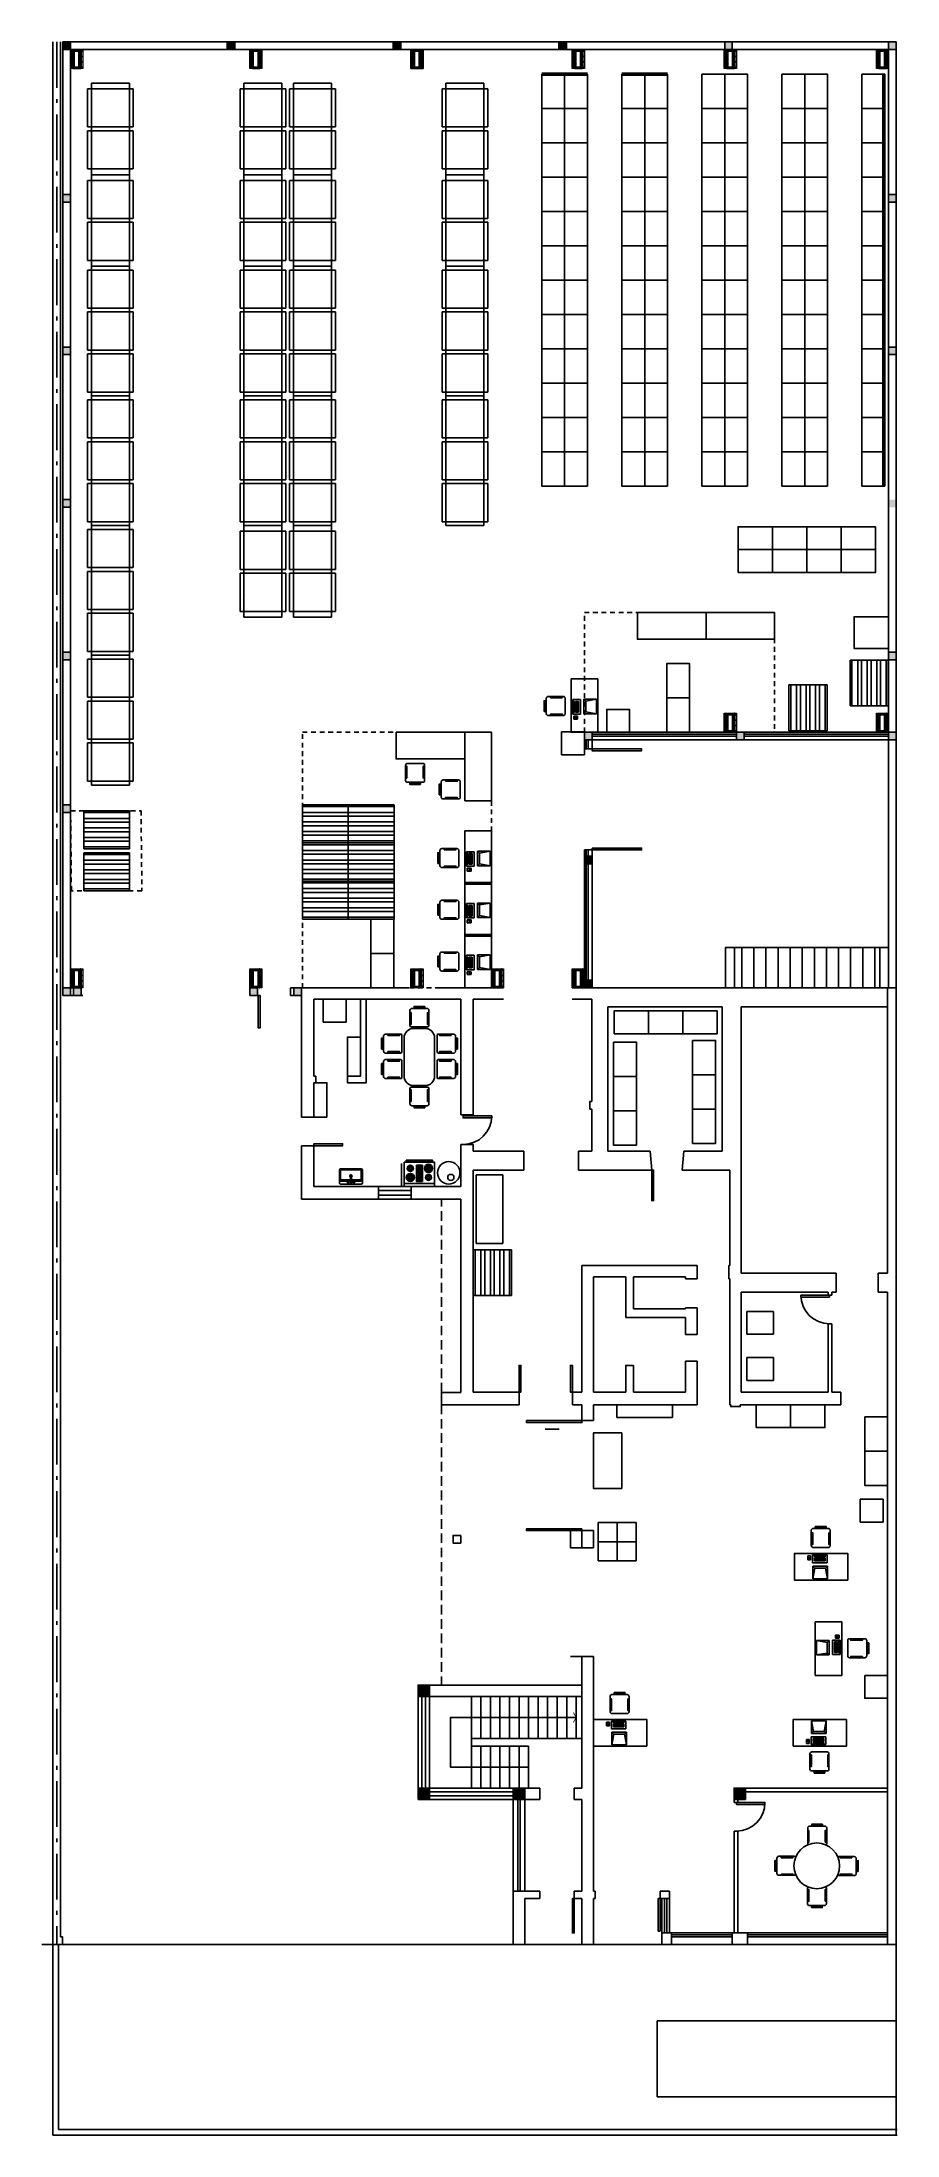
# Model space of a CAD drawing. Header units: millimetres. Extents: x 87.1 to 109.5, y 55.5 to 110.4.
import ezdxf

# ---------------------------------------------------------------- set-up
doc = ezdxf.new("R2010")
doc.units = ezdxf.units.MM
for name, pattern in [('ACAD_ISO10W100', [18, 12, -3, 0, -3]), ('CONTINUA', [0]), ('DASHED2', [0.375, 0.25, -0.125]), ('HIDDEN2', [0.1875, 0.125, -0.0625])]:
    doc.linetypes.add(name, pattern=pattern)
for name, color, linetype in [('Carpinteria', 1, 'Continuous'), ('EJE MEDIANEROS', 6, 'ACAD_ISO10W100'), ('Estanterias', 170, 'Continuous'), ('Hormigon', 94, 'Continuous'), ('MUEBLES', 252, 'CONTINUA'), ('PLANTA', 7, 'Continuous')]:
    doc.layers.add(name, color=color, linetype=linetype)

# ---------------------------------------------------------------- blocks, each defined once
blk = doc.blocks.new('A$C5AA56A8C')
for p, q in [((0, 1.2), (1, 1.2)), ((0, 0), (0, 1.2)), ((0.05, 1.2), (0.05, 0)), ((0.2, 0), (0.2, 1.2)), ((0.3, 1.2), (0.3, 0)), ((0.45, 0), (0.45, 1.2)), ((0.55, 1.2), (0.55, 0)), ((0.7, 0), (0.7, 1.2)), ((0.8, 1.2), (0.8, 0)), ((0.95, 0), (0.95, 1.2)), ((1, 1.2), (1, 0)), ((1, 0), (0, 0)), ((0.1, 0), (0.25, 0))]:
    blk.add_line(p, q)
blk = doc.blocks.new('A$C2B9F50F0')
for points in [[(0, 0.084196), (0.041667, 0.084196), (0.145834, -0.000001), (0.145834, 0.024056)], [(0.291667, 0.084196), (0.25, 0.084196), (0.145834, -0.000001), (0.145834, 0.024056)]]:
    blk.add_solid(points)
blk = doc.blocks.new('A$C70672ED6')
at = {"layer": 'Hormigon'}
blk.add_hatch(color=256, dxfattribs=at).paths.add_polyline_path([(0.25, 0.55), (0.25, 0.25), (0.55, 0.25), (0.55, 0.55)])
blk.add_lwpolyline([(0.25, 0.25), (0.25, 0.55), (0.55, 0.55), (0.55, 0.25)], close=True)
blk = doc.blocks.new('col-madera 2020')
blk.add_lwpolyline([(-0.1, -0.1), (0.1, -0.1), (0.1, 0.1), (-0.1, 0.1)], close=True)
blk = doc.blocks.new('A$C4EFF447F')
at = {"rotation": 180}
blk.add_blockref('col-madera 2020', (0.5, 0.5), dxfattribs=at)
blk = doc.blocks.new('VIGA')
at = {"lineweight": 5}
h = blk.add_hatch(dxfattribs=at)
h.set_pattern_fill('JIS_WOOD', color=8, scale=0.005, style=0)
h.paths.add_polyline_path([(152.083, 227.1, -0.414214), (152.078, 227.095), (152.078, 227.159), (152.141, 227.159, -0.414214), (152.136, 227.154), (152.088, 227.154, 0.414214), (152.083, 227.149)])
h = blk.add_hatch(dxfattribs=at)
h.set_pattern_fill('JIS_WOOD', color=8, scale=0.005, style=0)
h.set_pattern_definition([(315, (0, 453.8170544), (-0.002499999996, -0.002499999996), [])])
h.paths.add_polyline_path([(152.083, 226.718, 0.414214), (152.078, 226.723), (152.078, 226.659), (152.141, 226.659, 0.414214), (152.136, 226.664), (152.088, 226.664, -0.414214), (152.083, 226.669)])
h = blk.add_hatch(dxfattribs=at)
h.set_pattern_fill('JIS_WOOD', color=8, scale=0.005, style=0)
h.set_pattern_definition([(135, (304.355656, 0), (0.002499999996, 0.002499999996), [])])
h.paths.add_polyline_path([(152.273, 227.1, 0.414214), (152.278, 227.095), (152.278, 227.159), (152.214, 227.159, 0.414214), (152.219, 227.154), (152.268, 227.154, -0.414214), (152.273, 227.149)])
h = blk.add_hatch(dxfattribs=at)
h.set_pattern_fill('JIS_WOOD', color=8, scale=0.005, style=0)
h.set_pattern_definition([(225, (304.355656, 453.8170544), (0.002499999996, -0.002499999996), [])])
h.paths.add_polyline_path([(152.273, 226.718, -0.414214), (152.278, 226.723), (152.278, 226.659), (152.214, 226.659, -0.414214), (152.219, 226.664), (152.268, 226.664, 0.414214), (152.273, 226.669)])
blk = doc.blocks.new('A$C32ED78C8')
at = {"layer": 'PLANTA', "color": 7, "lineweight": 9}
for p, q in [((0.0105, 0.46), (0.0555, 0.46)), ((0.0105, 0.32), (0.0555, 0.32)), ((0.0105, 0.18), (0.0555, 0.18)), ((0.0105, 0.04), (0.0555, 0.04)), ((0.046879, 0.46), (0.019121, 0.46)), ((0.046879, 0.32), (0.019121, 0.32)), ((0.046879, 0.18), (0.019121, 0.18)), ((0.046879, 0.04), (0.019121, 0.04)), ((0.033, 0), (0.033, 0.5)), ((0.033, 0.4375), (0.033, 0.4825)), ((0.033, 0.2975), (0.033, 0.3425)), ((0.033, 0.1575), (0.033, 0.2025)), ((0.033, 0.0175), (0.033, 0.0625)), ((0.054, 0.5), (0.06, 0.5)), ((0.054, 0), (0.054, 0.5)), ((0.06, 0), (0.054, 0)), ((0.06, 0.5), (0.26, 0.5)), ((0.06, 0), (0.06, 0.5)), ((0.06, 0.5), (0.06, 0)), ((0.26, 0), (0.06, 0)), ((0.065, 0.01), (0.065, 0.49)), ((0.07, 0.49), (0.065, 0.49)), ((0.065, 0.01), (0.07, 0.01)), ((0.07, 0.495), (0.25, 0.495)), ((0.07, 0.47), (0.07, 0.495)), ((0.07, 0.495), (0.25, 0.495)), ((0.07, 0.01), (0.07, 0.49)), ((0.07, 0.49), (0.25, 0.49)), ((0.07, 0.457), (0.25, 0.457)), ((0.07, 0.043), (0.25, 0.043)), ((0.07, 0.043), (0.07, 0.005)), ((0.07, 0.01), (0.25, 0.01)), ((0.07, 0.005), (0.25, 0.005)), ((0.103, 0.043), (0.103, 0.457)), ((0.217, 0.043), (0.217, 0.457)), ((0.25, 0.47), (0.25, 0.495)), ((0.25, 0.49), (0.255, 0.49)), ((0.25, 0.01), (0.25, 0.49)), ((0.25, 0.043), (0.25, 0.005)), ((0.255, 0.01), (0.25, 0.01)), ((0.255, 0.01), (0.255, 0.49)), ((0.26, 0.5), (0.26, 0)), ((0.266, 0.5), (0.26, 0.5)), ((0.26, 0.5), (0.26, 0)), ((0.266, 0.5), (0.26, 0.5)), ((0.26, 0.5), (0.26, 0)), ((0.26, 0), (0.266, 0)), ((0.26, 0), (0.266, 0)), ((0.3095, 0.46), (0.2645, 0.46)), ((0.3095, 0.32), (0.2645, 0.32)), ((0.3095, 0.18), (0.2645, 0.18)), ((0.3095, 0.04), (0.2645, 0.04)), ((0.266, 0), (0.266, 0.5)), ((0.266, 0), (0.266, 0.5)), ((0.273121, 0.46), (0.300879, 0.46)), ((0.273121, 0.32), (0.300879, 0.32)), ((0.273121, 0.18), (0.300879, 0.18)), ((0.273121, 0.04), (0.300879, 0.04)), ((0.287, 0), (0.287, 0.5)), ((0.287, 0.4375), (0.287, 0.4825)), ((0.287, 0.2975), (0.287, 0.3425)), ((0.287, 0.1575), (0.287, 0.2025)), ((0.287, 0.0175), (0.287, 0.0625))]:
    blk.add_line(p, q, dxfattribs=at)
blk.add_lwpolyline([(0, 0.5), (0.32, 0.5), (0.32, 0), (0, 0)], close=True, dxfattribs=at)
for centre in [(0.033, 0.46), (0.033, 0.32), (0.033, 0.18), (0.033, 0.04), (0.287, 0.46), (0.287, 0.32), (0.287, 0.18), (0.287, 0.04)]:
    blk.add_circle(centre, 0.009, dxfattribs=at)
blk.add_blockref('VIGA', (-152.017828, -226.658527), dxfattribs=at)
blk = doc.blocks.new('A$C0B4364DB')
at = {"layer": 'PLANTA', "color": 7, "lineweight": 9}
for p, q in [((0.0105, 0.46), (0.0555, 0.46)), ((0.0105, 0.32), (0.0555, 0.32)), ((0.0105, 0.18), (0.0555, 0.18)), ((0.0105, 0.04), (0.0555, 0.04)), ((0.046879, 0.46), (0.019121, 0.46)), ((0.046879, 0.32), (0.019121, 0.32)), ((0.046879, 0.18), (0.019121, 0.18)), ((0.046879, 0.04), (0.019121, 0.04)), ((0.033, 0), (0.033, 0.5)), ((0.033, 0.4375), (0.033, 0.4825)), ((0.033, 0.2975), (0.033, 0.3425)), ((0.033, 0.1575), (0.033, 0.2025)), ((0.033, 0.0175), (0.033, 0.0625)), ((0.054, 0.5), (0.06, 0.5)), ((0.054, 0), (0.054, 0.5)), ((0.06, 0), (0.054, 0)), ((0.06, 0.5), (0.26, 0.5)), ((0.06, 0), (0.06, 0.5)), ((0.06, 0.5), (0.06, 0)), ((0.26, 0), (0.06, 0)), ((0.065, 0.01), (0.065, 0.49)), ((0.07, 0.49), (0.065, 0.49)), ((0.065, 0.01), (0.07, 0.01)), ((0.07, 0.495), (0.25, 0.495)), ((0.07, 0.47), (0.07, 0.495)), ((0.07, 0.495), (0.25, 0.495)), ((0.07, 0.01), (0.07, 0.49)), ((0.07, 0.49), (0.25, 0.49)), ((0.07, 0.457), (0.25, 0.457)), ((0.07, 0.043), (0.25, 0.043)), ((0.07, 0.043), (0.07, 0.005)), ((0.07, 0.01), (0.25, 0.01)), ((0.07, 0.005), (0.25, 0.005)), ((0.103, 0.043), (0.103, 0.457)), ((0.217, 0.043), (0.217, 0.457)), ((0.25, 0.47), (0.25, 0.495)), ((0.25, 0.49), (0.255, 0.49)), ((0.25, 0.01), (0.25, 0.49)), ((0.25, 0.043), (0.25, 0.005)), ((0.255, 0.01), (0.25, 0.01)), ((0.255, 0.01), (0.255, 0.49)), ((0.26, 0.5), (0.26, 0)), ((0.266, 0.5), (0.26, 0.5)), ((0.26, 0.5), (0.26, 0)), ((0.266, 0.5), (0.26, 0.5)), ((0.26, 0.5), (0.26, 0)), ((0.26, 0), (0.266, 0)), ((0.26, 0), (0.266, 0)), ((0.3095, 0.46), (0.2645, 0.46)), ((0.3095, 0.32), (0.2645, 0.32)), ((0.3095, 0.18), (0.2645, 0.18)), ((0.3095, 0.04), (0.2645, 0.04)), ((0.266, 0), (0.266, 0.5)), ((0.266, 0), (0.266, 0.5)), ((0.273121, 0.46), (0.300879, 0.46)), ((0.273121, 0.32), (0.300879, 0.32)), ((0.273121, 0.18), (0.300879, 0.18)), ((0.273121, 0.04), (0.300879, 0.04)), ((0.287, 0), (0.287, 0.5)), ((0.287, 0.4375), (0.287, 0.4825)), ((0.287, 0.2975), (0.287, 0.3425)), ((0.287, 0.1575), (0.287, 0.2025)), ((0.287, 0.0175), (0.287, 0.0625))]:
    blk.add_line(p, q, dxfattribs=at)
blk.add_lwpolyline([(0, 0.5), (0.32, 0.5), (0.32, 0), (0, 0)], close=True, dxfattribs=at)
for centre in [(0.033, 0.46), (0.033, 0.32), (0.033, 0.18), (0.033, 0.04), (0.287, 0.46), (0.287, 0.32), (0.287, 0.18), (0.287, 0.04)]:
    blk.add_circle(centre, 0.009, dxfattribs=at)
blk.add_blockref('VIGA', (-152.017828, -226.658527), dxfattribs=at)
blk = doc.blocks.new('A$C6BA06BDB')
at = {"layer": 'PLANTA', "color": 7, "lineweight": 9}
for p, q in [((0.0105, 0.46), (0.0555, 0.46)), ((0.0105, 0.32), (0.0555, 0.32)), ((0.0105, 0.18), (0.0555, 0.18)), ((0.0105, 0.04), (0.0555, 0.04)), ((0.046879, 0.46), (0.019121, 0.46)), ((0.046879, 0.32), (0.019121, 0.32)), ((0.046879, 0.18), (0.019121, 0.18)), ((0.046879, 0.04), (0.019121, 0.04)), ((0.033, 0), (0.033, 0.5)), ((0.033, 0.4375), (0.033, 0.4825)), ((0.033, 0.2975), (0.033, 0.3425)), ((0.033, 0.1575), (0.033, 0.2025)), ((0.033, 0.0175), (0.033, 0.0625)), ((0.054, 0.5), (0.06, 0.5)), ((0.054, 0), (0.054, 0.5)), ((0.06, 0.5), (0.26, 0.5)), ((0.06, 0), (0.06, 0.5)), ((0.06, 0.5), (0.06, 0)), ((0.065, 0.01), (0.065, 0.49)), ((0.07, 0.49), (0.065, 0.49)), ((0.065, 0.01), (0.07, 0.01)), ((0.07, 0.495), (0.25, 0.495)), ((0.07, 0.47), (0.07, 0.495)), ((0.07, 0.495), (0.25, 0.495)), ((0.07, 0.01), (0.07, 0.49)), ((0.07, 0.49), (0.25, 0.49)), ((0.07, 0.457), (0.25, 0.457)), ((0.07, 0.043), (0.25, 0.043)), ((0.07, 0.043), (0.07, 0.005)), ((0.07, 0.01), (0.25, 0.01)), ((0.07, 0.005), (0.25, 0.005)), ((0.103, 0.043), (0.103, 0.457)), ((0.217, 0.043), (0.217, 0.457)), ((0.25, 0.47), (0.25, 0.495)), ((0.25, 0.49), (0.255, 0.49)), ((0.25, 0.01), (0.25, 0.49)), ((0.25, 0.043), (0.25, 0.005)), ((0.255, 0.01), (0.25, 0.01)), ((0.255, 0.01), (0.255, 0.49)), ((0.26, 0.5), (0.26, 0)), ((0.266, 0.5), (0.26, 0.5)), ((0.26, 0.5), (0.26, 0)), ((0.266, 0.5), (0.26, 0.5)), ((0.26, 0.5), (0.26, 0)), ((0.3095, 0.46), (0.2645, 0.46)), ((0.3095, 0.32), (0.2645, 0.32)), ((0.3095, 0.18), (0.2645, 0.18)), ((0.3095, 0.04), (0.2645, 0.04)), ((0.266, 0), (0.266, 0.5)), ((0.266, 0), (0.266, 0.5)), ((0.273121, 0.46), (0.300879, 0.46)), ((0.273121, 0.32), (0.300879, 0.32)), ((0.273121, 0.18), (0.300879, 0.18)), ((0.273121, 0.04), (0.300879, 0.04)), ((0.287, 0), (0.287, 0.5)), ((0.287, 0.4375), (0.287, 0.4825)), ((0.287, 0.2975), (0.287, 0.3425)), ((0.287, 0.1575), (0.287, 0.2025)), ((0.287, 0.0175), (0.287, 0.0625))]:
    blk.add_line(p, q, dxfattribs=at)
at = {"layer": 'PLANTA', "color": 7}
for p, q in [((0.06, 0), (0.054, 0)), ((0.26, 0), (0.06, 0)), ((0.26, 0), (0.266, 0)), ((0.26, 0), (0.266, 0))]:
    blk.add_line(p, q, dxfattribs=at)
at = {"layer": 'PLANTA', "color": 7, "lineweight": 9}
blk.add_lwpolyline([(0, 0.5), (0.32, 0.5), (0.32, 0), (0, 0)], close=True, dxfattribs=at)
for centre in [(0.033, 0.46), (0.033, 0.32), (0.033, 0.18), (0.033, 0.04), (0.287, 0.46), (0.287, 0.32), (0.287, 0.18), (0.287, 0.04)]:
    blk.add_circle(centre, 0.009, dxfattribs=at)
blk.add_blockref('VIGA', (-152.017828, -226.658527), dxfattribs=at)
blk = doc.blocks.new('A$C1A5E3EEB')
at = {"layer": 'PLANTA', "color": 7, "lineweight": 9}
for p, q in [((0.0105, 0.46), (0.0555, 0.46)), ((0.0105, 0.32), (0.0555, 0.32)), ((0.0105, 0.18), (0.0555, 0.18)), ((0.0105, 0.04), (0.0555, 0.04)), ((0.046879, 0.46), (0.019121, 0.46)), ((0.046879, 0.32), (0.019121, 0.32)), ((0.046879, 0.18), (0.019121, 0.18)), ((0.046879, 0.04), (0.019121, 0.04)), ((0.033, 0), (0.033, 0.5)), ((0.033, 0.4375), (0.033, 0.4825)), ((0.033, 0.2975), (0.033, 0.3425)), ((0.033, 0.1575), (0.033, 0.2025)), ((0.033, 0.0175), (0.033, 0.0625)), ((0.054, 0.5), (0.06, 0.5)), ((0.054, 0), (0.054, 0.5)), ((0.06, 0), (0.054, 0)), ((0.06, 0.5), (0.26, 0.5)), ((0.06, 0), (0.06, 0.5)), ((0.06, 0.5), (0.06, 0)), ((0.26, 0), (0.06, 0)), ((0.065, 0.01), (0.065, 0.49)), ((0.07, 0.49), (0.065, 0.49)), ((0.065, 0.01), (0.07, 0.01)), ((0.07, 0.495), (0.25, 0.495)), ((0.07, 0.47), (0.07, 0.495)), ((0.07, 0.495), (0.25, 0.495)), ((0.07, 0.01), (0.07, 0.49)), ((0.07, 0.49), (0.25, 0.49)), ((0.07, 0.457), (0.25, 0.457)), ((0.07, 0.043), (0.25, 0.043)), ((0.07, 0.043), (0.07, 0.005)), ((0.07, 0.01), (0.25, 0.01)), ((0.07, 0.005), (0.25, 0.005)), ((0.103, 0.043), (0.103, 0.457)), ((0.217, 0.043), (0.217, 0.457)), ((0.25, 0.47), (0.25, 0.495)), ((0.25, 0.49), (0.255, 0.49)), ((0.25, 0.01), (0.25, 0.49)), ((0.25, 0.043), (0.25, 0.005)), ((0.255, 0.01), (0.25, 0.01)), ((0.255, 0.01), (0.255, 0.49)), ((0.26, 0.5), (0.26, 0)), ((0.266, 0.5), (0.26, 0.5)), ((0.26, 0.5), (0.26, 0)), ((0.266, 0.5), (0.26, 0.5)), ((0.26, 0.5), (0.26, 0)), ((0.26, 0), (0.266, 0)), ((0.26, 0), (0.266, 0)), ((0.3095, 0.46), (0.2645, 0.46)), ((0.3095, 0.32), (0.2645, 0.32)), ((0.3095, 0.18), (0.2645, 0.18)), ((0.3095, 0.04), (0.2645, 0.04)), ((0.266, 0), (0.266, 0.5)), ((0.266, 0), (0.266, 0.5)), ((0.273121, 0.46), (0.300879, 0.46)), ((0.273121, 0.32), (0.300879, 0.32)), ((0.273121, 0.18), (0.300879, 0.18)), ((0.273121, 0.04), (0.300879, 0.04)), ((0.287, 0), (0.287, 0.5)), ((0.287, 0.4375), (0.287, 0.4825)), ((0.287, 0.2975), (0.287, 0.3425)), ((0.287, 0.1575), (0.287, 0.2025)), ((0.287, 0.0175), (0.287, 0.0625))]:
    blk.add_line(p, q, dxfattribs=at)
blk.add_lwpolyline([(0, 0.5), (0.32, 0.5), (0.32, 0), (0, 0)], close=True, dxfattribs=at)
for centre in [(0.033, 0.46), (0.033, 0.32), (0.033, 0.18), (0.033, 0.04), (0.287, 0.46), (0.287, 0.32), (0.287, 0.18), (0.287, 0.04)]:
    blk.add_circle(centre, 0.009, dxfattribs=at)
blk.add_blockref('VIGA', (-152.017828, -226.658527), dxfattribs=at)
blk = doc.blocks.new('*U24')
at = {"layer": 'PLANTA', "color": 7}
for p, q in [((0.0105, 0.46), (0.0555, 0.46)), ((0.0105, 0.32), (0.0555, 0.32)), ((0.0105, 0.18), (0.0555, 0.18)), ((0.0105, 0.04), (0.0555, 0.04)), ((0.046879, 0.46), (0.019121, 0.46)), ((0.046879, 0.32), (0.019121, 0.32)), ((0.046879, 0.18), (0.019121, 0.18)), ((0.046879, 0.04), (0.019121, 0.04)), ((0.033, 0), (0.033, 0.5)), ((0.033, 0.4375), (0.033, 0.4825)), ((0.033, 0.2975), (0.033, 0.3425)), ((0.033, 0.1575), (0.033, 0.2025)), ((0.033, 0.0175), (0.033, 0.0625)), ((0.054, 0.5), (0.06, 0.5)), ((0.054, 0), (0.054, 0.5)), ((0.06, 0), (0.054, 0)), ((0.06, 0.5), (0.26, 0.5)), ((0.06, 0), (0.06, 0.5)), ((0.06, 0.5), (0.06, 0)), ((0.26, 0), (0.06, 0)), ((0.26, 0.5), (0.26, 0)), ((0.266, 0.5), (0.26, 0.5)), ((0.26, 0.5), (0.26, 0)), ((0.266, 0.5), (0.26, 0.5)), ((0.26, 0.5), (0.26, 0)), ((0.26, 0), (0.266, 0)), ((0.26, 0), (0.266, 0)), ((0.3095, 0.46), (0.2645, 0.46)), ((0.3095, 0.32), (0.2645, 0.32)), ((0.3095, 0.18), (0.2645, 0.18)), ((0.3095, 0.04), (0.2645, 0.04)), ((0.266, 0), (0.266, 0.5)), ((0.266, 0), (0.266, 0.5)), ((0.273121, 0.46), (0.300879, 0.46)), ((0.273121, 0.32), (0.300879, 0.32)), ((0.273121, 0.18), (0.300879, 0.18)), ((0.273121, 0.04), (0.300879, 0.04)), ((0.287, 0), (0.287, 0.5)), ((0.287, 0.4375), (0.287, 0.4825)), ((0.287, 0.2975), (0.287, 0.3425)), ((0.287, 0.1575), (0.287, 0.2025)), ((0.287, 0.0175), (0.287, 0.0625))]:
    blk.add_line(p, q, dxfattribs=at)
at = {"layer": 'PLANTA', "color": 7, "lineweight": 15}
for p, q in [((0.065, 0.01), (0.065, 0.49)), ((0.07, 0.49), (0.065, 0.49)), ((0.065, 0.01), (0.07, 0.01)), ((0.07, 0.495), (0.25, 0.495)), ((0.07, 0.47), (0.07, 0.495)), ((0.07, 0.495), (0.25, 0.495)), ((0.07, 0.01), (0.07, 0.49)), ((0.07, 0.49), (0.25, 0.49)), ((0.07, 0.457), (0.25, 0.457)), ((0.07, 0.043), (0.25, 0.043)), ((0.07, 0.043), (0.07, 0.005)), ((0.07, 0.01), (0.25, 0.01)), ((0.07, 0.005), (0.25, 0.005)), ((0.103, 0.043), (0.103, 0.457)), ((0.217, 0.043), (0.217, 0.457)), ((0.25, 0.47), (0.25, 0.495)), ((0.25, 0.49), (0.255, 0.49)), ((0.25, 0.01), (0.25, 0.49)), ((0.25, 0.043), (0.25, 0.005)), ((0.255, 0.01), (0.25, 0.01)), ((0.255, 0.01), (0.255, 0.49))]:
    blk.add_line(p, q, dxfattribs=at)
at = {"layer": 'PLANTA', "color": 7}
blk.add_lwpolyline([(0, 0.5), (0.32, 0.5), (0.32, 0), (0, 0)], close=True, dxfattribs=at)
for centre in [(0.033, 0.46), (0.033, 0.32), (0.033, 0.18), (0.033, 0.04), (0.287, 0.46), (0.287, 0.32), (0.287, 0.18), (0.287, 0.04)]:
    blk.add_circle(centre, 0.009, dxfattribs=at)
blk.add_blockref('VIGA', (-152.017828, -226.658527), dxfattribs=at)
blk = doc.blocks.new('A$C72337FE4')
for p, q in [((0.53477, 1.370186), (0.91577, 1.370186)), ((0.58557, 1.090785), (0.53477, 1.370186)), ((0.53477, 1.039985), (0.53477, 1.370186)), ((0.91577, 1.370186), (0.86497, 1.090785)), ((0.91577, 1.370186), (0.91577, 1.039985)), ((0.512863, 0.5523), (0.911163, 0.5523)), ((0.53477, 1.039985), (0.58557, 1.090785)), ((0.91577, 1.039985), (0.53477, 1.039985)), ((0.545277, 0.749245), (0.545277, 0.952445)), ((0.545277, 0.952445), (0.926277, 0.952445)), ((0.926277, 0.749245), (0.545277, 0.749245)), ((0.86497, 1.090785), (0.58557, 1.090785)), ((0.596077, 0.901645), (0.596077, 0.825445)), ((0.875477, 0.901645), (0.596077, 0.901645)), ((0.875477, 0.876245), (0.596077, 0.876245)), ((0.596077, 0.850845), (0.875477, 0.850845)), ((0.596077, 0.825445), (0.875477, 0.825445)), ((0.596077, 0.800045), (0.596077, 0.774645)), ((0.875477, 0.800045), (0.596077, 0.800045)), ((0.596077, 0.774645), (0.875477, 0.774645)), ((0.86497, 1.090785), (0.91577, 1.039985)), ((0.875477, 0.825445), (0.875477, 0.901645)), ((0.875477, 0.774645), (0.875477, 0.800045)), ((0.926277, 0.952445), (0.926277, 0.749245)), ((1.053277, 0.876245), (0.977077, 0.876245)), ((0.977077, 0.876245), (0.977077, 0.774645)), ((0.977077, 0.774645), (1.053277, 0.774645)), ((1.040577, 0.850845), (0.989777, 0.850845)), ((0.989777, 0.850845), (0.989777, 0.825445)), ((0.989777, 0.825445), (1.040577, 0.825445)), ((1.015177, 0.850845), (1.015177, 0.825445)), ((1.040577, 0.825445), (1.040577, 0.850845)), ((1.053277, 0.774645), (1.053277, 0.876245)), ((0.462863, 0.1049), (0.462863, 0.5023)), ((0.911163, 0.0549), (0.512863, 0.0549)), ((0.961163, 0.5023), (0.961163, 0.1049))]:
    blk.add_line(p, q)
for points in [[(0, 1.406141), (0, 0.706141), (1.4, 0.706141), (1.4, 1.406141)], [(0.494863, 0.1654), (0.473563, 0.1654), (0.473563, 0.4749), (0.494863, 0.4749)], [(0.852463, 0), (0.572263, 0), (0.572263, 0.0427), (0.852463, 0.0427)], [(0.940463, 0.1681), (0.921763, 0.1681), (0.921763, 0.4749), (0.940463, 0.4749)]]:
    blk.add_lwpolyline(points, close=True)
for centre, start, end in [((0.512863, 0.5023), 90, 180), ((0.911163, 0.5023), 0, 90), ((0.512863, 0.1049), 180, 270), ((0.911163, 0.1049), 270, 0)]:
    blk.add_arc(centre, 0.05, start, end)
blk = doc.blocks.new('A$C45C053B3')
for p, q in [((0.32, 0.6), (0.32, 0.397628)), ((0.223124, 0.314589), (0.344262, 0.314589)), ((0.344262, 0.28541), (0.223124, 0.28541)), ((0.32, 0.397628), (0.32, 0.314589)), ((0.32, 0.28541), (0.32, 0.204262)), ((0.32, 0.204262), (0.32, 0)), ((0.344262, 0.314589), (0.344262, 0.28541))]:
    blk.add_line(p, q)
for points in [[(0, 0.03), (0, 0.57)], [(0.03, 0.6), (0.37, 0.6)], [(0.03, 0.05), (0.03, 0.55)], [(0.05, 0.57), (0.27, 0.57)], [(0.29, 0.55), (0.29, 0.314589)], [(0.4, 0.57), (0.4, 0.03)], [(0.37, 0), (0.03, 0)], [(0.27, 0.03), (0.05, 0.03)], [(0.29, 0.28541), (0.29, 0.05)]]:
    blk.add_lwpolyline(points)
for centre, radius in [((0.167739, 0.294052), 0.002532), ((0.167741, 0.305957), 0.002532), ((0.17473, 0.315551), 0.002532), ((0.174732, 0.284427), 0.002532), ((0.186046, 0.3), 0.005906), ((0.186044, 0.280744), 0.002532), ((0.186049, 0.319249), 0.002532), ((0.197338, 0.284411), 0.002532), ((0.197442, 0.315513), 0.002532), ((0.204352, 0.294038), 0.002532), ((0.204355, 0.305962), 0.002532), ((0.344262, 0.374012), 0.024482), ((0.344262, 0.227071), 0.023706), ((0.344262, 0.374012), 0.020031), ((0.344262, 0.227071), 0.020031)]:
    blk.add_circle(centre, radius)
for centre, radius, start, end in [((0.03, 0.57), 0.03, 90, 180), ((0.05, 0.55), 0.02, 90, 180), ((0.27, 0.55), 0.02, 0, 90), ((0.37, 0.57), 0.03, 0, 90), ((0.03, 0.03), 0.03, 180, 270), ((0.05, 0.05), 0.02, 180, 270), ((0.186046, 0.3), 0.030236, 22.031329, 337.968671), ((0.186046, 0.3), 0.025909, 17.102139, 342.897861), ((0.223252, 0.3), 0.01459, 90.503577, 270.503577), ((0.27, 0.05), 0.02, 270, 0), ((0.344262, 0.3), 0.029251, 209.918815, 150.081185), ((0.37, 0.03), 0.03, 270, 0)]:
    blk.add_arc(centre, radius, start, end)
for p in [(0.167739, 0.305948), (0.167739, 0.294052), (0.174732, 0.315573), (0.174732, 0.284427), (0.186046, 0.319249), (0.186046, 0.280751), (0.197361, 0.315573), (0.197361, 0.284427), (0.204353, 0.305948), (0.204353, 0.294052)]:
    blk.add_point(p)
blk = doc.blocks.new('A$C2D604A41')
at = {"color": 252}
for p, q in [((-1.1, 1.252068), (-1.1, 2.252068)), ((-1.1, 2.252068), (0.1, 2.252068)), ((0.1, 2.252068), (0.1, 1.252068)), ((0.1, 1.252068), (-1.1, 1.252068)), ((-1.1, 0.152068), (-1.1, 1.152068)), ((-1.1, 1.152068), (0.1, 1.152068)), ((0.1, 1.352068), (0.1, 1.502068)), ((0.1, 1.152068), (0.1, 0.152068)), ((0.1, 0.152068), (-1.1, 0.152068)), ((0.1, 0.252068), (0.1, 0.402068))]:
    blk.add_line(p, q, dxfattribs=at)
at = {"layer": 'Estanterias'}
for p, q in [((-1, 0), (-1, 2.4)), ((-1, 2.4), (0, 2.4)), ((0, 2.4), (0, 0)), ((-1, 0), (0, 0))]:
    blk.add_line(p, q, dxfattribs=at)
blk = doc.blocks.new('A$C06FD0996')
at = {"color": 252}
for p, q in [((0, 2.301259), (0, 3.301259)), ((0, 3.301259), (1.2, 3.301259)), ((1.2, 3.301259), (1.2, 2.301259)), ((1.2, 2.301259), (0, 2.301259)), ((0, 1.201259), (0, 2.201259)), ((0, 2.201259), (1.2, 2.201259)), ((1.2, 2.401259), (1.2, 2.551259)), ((1.2, 2.201259), (1.2, 1.201259)), ((1.2, 1.201259), (0, 1.201259)), ((0, 0.101259), (0, 1.101259)), ((0, 1.101259), (1.2, 1.101259)), ((1.2, 1.301259), (1.2, 1.451259)), ((1.2, 1.101259), (1.2, 0.101259)), ((1.2, 0.101259), (0, 0.101259)), ((1.2, 0.201259), (1.2, 0.351259))]:
    blk.add_line(p, q, dxfattribs=at)
at = {"layer": 'Estanterias'}
for p, q in [((0.1, 0), (0.1, 3.4)), ((0.1, 3.4), (1.1, 3.4)), ((1.1, 3.4), (1.1, 0)), ((0.1, 0), (1.1, 0))]:
    blk.add_line(p, q, dxfattribs=at)
blk = doc.blocks.new('Range-Oven - 30 in top')
for p, q in [((0, -3), (30, -3)), ((12, -6), (18, -6)), ((18, -19.999996), (12, -19.999996)), ((13, -19.999996), (13, -6)), ((14, -6), (14, -19.999996)), ((15, -19.999996), (15, -6)), ((16, -6), (16, -19.999996)), ((17, -19.999996), (17, -6)), ((6, -23.999996), (6, -24.999996)), ((8, -24.999996), (8, -23.999996)), ((22, -24.999996), (22, -23.999996)), ((24, -23.999996), (24, -24.999996))]:
    blk.add_line(p, q)
for points in [[(0, -23.999996), (0, 0), (30, 0), (30, -23.999996)], [(12, -20.999996), (12, -5), (18, -5), (18, -20.999996)], [(2, -25.999996), (2, -24.999996), (28, -24.999996), (28, -25.999996)]]:
    blk.add_lwpolyline(points, close=True)
for centre, radius in [((6, -9), 4), ((6, -9), 3), ((6, -18), 3), ((6, -9), 2), ((6, -18), 2), ((6, -9), 1), ((6, -18), 1), ((24, -18), 4), ((24, -9), 3), ((24, -18), 3), ((24, -9), 2), ((24, -18), 2), ((24, -9), 1), ((24, -18), 1)]:
    blk.add_circle(centre, radius)
blk = doc.blocks.new('Mesa de Reuniones')
at = {"linetype": 'Continuous'}
for p, q in [((-0.237084, 0.991001), (-0.237084, 0.593601)), ((0.211216, 1.041001), (-0.187084, 1.041001)), ((0.261216, 0.593601), (0.261216, 0.991001)), ((-1.046544, 0.201044), (-1.046544, -0.197256)), ((-0.599144, 0.251044), (-0.996544, 0.251044)), ((0.984229, 0.244295), (0.586829, 0.244295)), ((1.034229, -0.204005), (1.034229, 0.194295)), ((-0.996544, -0.247256), (-0.599144, -0.247256)), ((0.586829, -0.254005), (0.984229, -0.254005)), ((-0.243833, -0.592372), (-0.243833, -0.989772)), ((-0.193833, -1.039772), (0.204467, -1.039772)), ((0.254467, -0.989772), (0.254467, -0.592372))]:
    blk.add_line(p, q, dxfattribs=at)
for points in [[(-0.205084, 0.930501), (-0.226384, 0.930501), (-0.226384, 0.621001), (-0.205084, 0.621001)], [(0.152516, 1.095901), (-0.127684, 1.095901), (-0.127684, 1.053201), (0.152516, 1.053201)], [(0.240516, 0.927801), (0.221816, 0.927801), (0.221816, 0.621001), (0.240516, 0.621001)], [(-1.101444, 0.142344), (-1.101444, -0.137856), (-1.058744, -0.137856), (-1.058744, 0.142344)], [(-0.933344, 0.230344), (-0.933344, 0.211644), (-0.626544, 0.211644), (-0.626544, 0.230344)], [(0.923729, 0.212295), (0.923729, 0.233595), (0.614229, 0.233595), (0.614229, 0.212295)], [(1.089129, -0.145305), (1.089129, 0.134895), (1.046429, 0.134895), (1.046429, -0.145305)], [(-0.936044, -0.215256), (-0.936044, -0.236556), (-0.626544, -0.236556), (-0.626544, -0.215256)], [(0.921029, -0.233305), (0.921029, -0.214605), (0.614229, -0.214605), (0.614229, -0.233305)], [(-0.223133, -0.926572), (-0.204433, -0.926572), (-0.204433, -0.619772), (-0.223133, -0.619772)], [(-0.135133, -1.094672), (0.145067, -1.094672), (0.145067, -1.051972), (-0.135133, -1.051972)], [(0.222467, -0.929272), (0.243767, -0.929272), (0.243767, -0.619772), (0.222467, -0.619772)]]:
    blk.add_lwpolyline(points, close=True, dxfattribs=at)
blk.add_circle((0, 0), 0.6)
for centre, start, end in [((-0.187084, 0.991001), 90, 180), ((-0.187084, 0.593601), 180, 226.166294), ((0.211216, 0.991001), 0, 90), ((0.211216, 0.593601), 301.619069, 0), ((-0.996544, 0.201044), 90, 180), ((-0.599144, 0.201044), 29.930251, 90), ((0.586829, 0.194295), 90, 131.789335), ((0.984229, 0.194295), 0, 90), ((-0.996544, -0.197256), 180, 270), ((-0.599144, -0.197256), 270, 328.03123), ((0.586829, -0.204005), 223.539107, 270), ((0.984229, -0.204005), 270, 0), ((-0.193833, -0.592372), 132.080134, 180), ((-0.193833, -0.989772), 180, 270), ((0.204467, -0.989772), 270, 0), ((0.204467, -0.592372), 0, 53.229685)]:
    blk.add_arc(centre, 0.05, start, end, dxfattribs=at)
blk = doc.blocks.new('Silla_1')
at = {"linetype": 'Continuous'}
for p, q in [((-0.05, 0.24915), (-0.4474, 0.24915)), ((0, -0.19915), (0, 0.19915)), ((-0.4474, -0.24915), (-0.05, -0.24915))]:
    blk.add_line(p, q, dxfattribs=at)
blk.add_lwpolyline([(-0.483645, -0.233592), (-0.48072, 0.23643)], dxfattribs=at)
for points in [[(-0.1105, 0.21715), (-0.1105, 0.23845), (-0.42, 0.23845), (-0.42, 0.21715)], [(0.0549, -0.14045), (0.0549, 0.13975), (0.0122, 0.13975), (0.0122, -0.14045)], [(-0.1132, -0.22845), (-0.1132, -0.20975), (-0.42, -0.20975), (-0.42, -0.22845)]]:
    blk.add_lwpolyline(points, close=True, dxfattribs=at)
for centre, start, end in [((-0.4474, 0.19915), 90, 131.789335), ((-0.05, 0.19915), 0, 90), ((-0.4474, -0.19915), 223.539107, 270), ((-0.05, -0.19915), 270, 0)]:
    blk.add_arc(centre, 0.05, start, end, dxfattribs=at)

msp = doc.modelspace()

# ---------------------------------------------------------------- hatches: boundary and pattern name
at = {"layer": 'Hormigon'}
h = msp.add_hatch(color=256, dxfattribs=at)
h.dxf.hatch_style = 1
h.paths.add_polyline_path([(87.624, 110.353), (87.824, 110.353), (87.824, 110.153), (87.624, 110.153)])
h = msp.add_hatch(color=256, dxfattribs=at)
h.dxf.hatch_style = 1
h.paths.add_polyline_path([(91.934, 110.353), (92.134, 110.353), (92.134, 110.153), (91.934, 110.153)])
h = msp.add_hatch(color=256, dxfattribs=at)
h.dxf.hatch_style = 1
h.paths.add_polyline_path([(96.284, 110.353), (96.484, 110.353), (96.484, 110.153), (96.284, 110.153)])
h = msp.add_hatch(color=256, dxfattribs=at)
h.dxf.hatch_style = 1
h.paths.add_polyline_path([(100.834, 110.354), (100.634, 110.354), (100.634, 110.154), (100.834, 110.154)])
h = msp.add_hatch(color=256, dxfattribs=at)
h.paths.add_polyline_path([(109.484, 106.354), (109.284, 106.354), (109.284, 106.154), (109.484, 106.154)])
h.paths.add_polyline_path([(109.484, 110.354), (109.284, 110.354), (109.284, 110.154), (109.484, 110.154)])
h.paths.add_polyline_path([(105.184, 110.354), (104.984, 110.354), (104.984, 110.154), (105.184, 110.154)])
h = msp.add_hatch(color=256, dxfattribs=at)
h.dxf.hatch_style = 1
h.paths.add_polyline_path([(87.824, 106.354), (87.624, 106.354), (87.624, 106.154), (87.824, 106.154)])
h.paths.add_polyline_path([(87.824, 102.354), (87.624, 102.354), (87.624, 102.154), (87.824, 102.154)])
h = msp.add_hatch(color=256, dxfattribs=at)
h.paths.add_polyline_path([(109.484, 94.354), (109.284, 94.354), (109.284, 94.154), (109.484, 94.154)])
h.paths.add_polyline_path([(109.484, 98.354), (109.284, 98.354), (109.284, 98.154), (109.484, 98.154)])
h.paths.add_polyline_path([(109.484, 102.354), (109.284, 102.354), (109.284, 102.154), (109.484, 102.154)])
h = msp.add_hatch(color=256, dxfattribs=at)
h.dxf.hatch_style = 1
h.paths.add_polyline_path([(87.824, 98.354), (87.624, 98.354), (87.624, 98.154), (87.824, 98.154)])
h.paths.add_polyline_path([(87.824, 94.354), (87.624, 94.354), (87.624, 94.154), (87.824, 94.154)])
h = msp.add_hatch(color=256, dxfattribs=at)
h.paths.add_polyline_path([(101.504, 92.254), (101.304, 92.254), (101.304, 92.054), (101.504, 92.054)])
h.paths.add_polyline_path([(105.494, 92.254), (105.294, 92.254), (105.294, 92.054), (105.494, 92.054)])
h.paths.add_polyline_path([(109.484, 92.254), (109.284, 92.254), (109.284, 92.054), (109.484, 92.054)])
h = msp.add_hatch(color=256, dxfattribs=at)
h.dxf.hatch_style = 1
h.paths.add_polyline_path([(88.104, 85.554), (87.944, 85.554), (87.944, 85.553), (87.904, 85.553), (87.904, 85.354), (88.104, 85.354)])
h.paths.add_polyline_path([(87.824, 85.553), (87.824, 85.553), (87.824, 85.554), (87.624, 85.554), (87.624, 85.386), (87.637, 85.354), (87.824, 85.354)])
h.paths.add_polyline_path([(87.824, 90.354), (87.624, 90.354), (87.624, 90.154), (87.824, 90.154)])
for points in [[(101.504, 89.004), (101.304, 89.004), (101.304, 88.804), (101.504, 88.804)], [(101.504, 85.754), (101.304, 85.754), (101.304, 85.554), (101.504, 85.554)], [(105.229, 64.574), (105.529, 64.574), (105.529, 64.274), (105.229, 64.274)]]:
    msp.add_hatch(color=256, dxfattribs=at).paths.add_polyline_path(points)
h = msp.add_hatch(color=256, dxfattribs=at)
h.dxf.hatch_style = 1
h.paths.add_polyline_path([(93.879, 85.554), (93.679, 85.554), (93.679, 85.354), (93.879, 85.354)])
h.paths.add_polyline_path([(92.724, 85.554), (92.524, 85.554), (92.524, 85.354), (92.724, 85.354)])
at = {"layer": 'MUEBLES'}
h = msp.add_hatch(dxfattribs=at)
h.set_pattern_fill('ANSI31', color=256, scale=0.1, angle=45, style=0)
h.set_pattern_definition([(90, (-488.92838, -157.2463), (-0.3175, 1e-16), [])])
h.paths.add_polyline_path([(105.239, 86.614), (109.054, 86.614), (109.054, 85.554), (105.239, 85.554)])

# ---------------------------------------------------------------- linework, layer by layer
at = {"color": 252, "lineweight": 50}
for p, q in [((100.186, 109.507), (101.386, 109.507)), ((102.286, 109.507), (103.486, 109.507)), ((109.156, 98.707), (109.156, 109.507))]:
    msp.add_line(p, q, dxfattribs=at)
for p, q in [((87.359, 87.728), (87.359, 93.265)), ((87.56, 87.761), (87.56, 93.265)), ((101.504, 91.818), (101.304, 91.818)), ((109.484, 92.054), (109.484, 60.474)), ((87.359, 60.474), (87.359, 87.61)), ((87.56, 60.674), (87.56, 87.643)), ((93.597, 85.354), (93.597, 85.554)), ((93.597, 85.554), (93.679, 85.554)), ((93.679, 85.354), (93.597, 85.354)), ((96.699, 85.554), (93.879, 85.554)), ((93.879, 82.164), (93.879, 85.554)), ((95.579, 85.254), (94.209, 85.254)), ((94.209, 83.234), (94.209, 85.254)), ((98.059, 85.254), (95.579, 85.254)), ((99.184, 85.554), (97.499, 85.554)), ((98.059, 82.224), (98.059, 85.254)), ((98.389, 82.574), (98.389, 85.254)), ((99.184, 85.254), (98.389, 85.254)), ((101.499, 85.254), (100.984, 85.254)), ((101.499, 82.574), (101.499, 85.254)), ((109.259, 78.074), (109.259, 85.554)), ((101.919, 81.274), (101.919, 85.054)), ((104.919, 85.054), (101.919, 85.054)), ((104.919, 81.274), (104.919, 85.054)), ((105.419, 78.074), (105.419, 85.054)), ((109.259, 85.054), (105.419, 85.054)), ((94.259, 83.234), (94.209, 83.234)), ((94.209, 82.164), (94.209, 83.064)), ((94.259, 83.064), (94.209, 83.064)), ((94.259, 83.234), (94.259, 83.064)), ((98.389, 82.224), (98.389, 82.574)), ((101.499, 81.274), (101.499, 82.374)), ((94.209, 82.164), (93.879, 82.164)), ((98.059, 82.224), (98.389, 82.224)), ((93.879, 80.014), (93.879, 81.414)), ((94.209, 81.414), (93.879, 81.414)), ((94.209, 80.344), (94.209, 81.414)), ((98.059, 81.274), (98.059, 81.444)), ((98.389, 81.444), (98.059, 81.444)), ((98.059, 81.274), (98.059, 81.274)), ((98.059, 81.274), (98.059, 80.344)), ((98.389, 81.274), (98.389, 81.444)), ((99.719, 81.274), (98.389, 81.274)), ((99.719, 80.774), (99.719, 81.274)), ((101.499, 81.274), (101.149, 81.274)), ((101.149, 80.774), (101.149, 81.274)), ((103.029, 81.274), (101.919, 81.274)), ((103.069, 80.774), (103.029, 81.274)), ((103.869, 80.774), (103.909, 81.274)), ((104.919, 81.274), (103.909, 81.274)), ((94.209, 80.344), (94.209, 80.944)), ((99.719, 80.774), (98.389, 80.774)), ((98.389, 80.774), (98.389, 74.954)), ((103.069, 80.774), (101.149, 80.774)), ((105.119, 80.774), (103.869, 80.774)), ((105.119, 78.274), (105.119, 80.774)), ((95.899, 80.344), (94.209, 80.344)), ((95.899, 80.344), (95.899, 80.014)), ((98.059, 80.344), (96.759, 80.344)), ((96.759, 80.344), (96.759, 80.014)), ((95.899, 80.014), (93.879, 80.014)), ((98.059, 80.014), (96.759, 80.014)), ((98.059, 80.014), (98.059, 74.944)), ((101.239, 78.274), (101.239, 74.954)), ((104.259, 78.274), (101.239, 78.274)), ((102.389, 77.974), (101.539, 77.974)), ((101.539, 74.954), (101.539, 77.974)), ((102.389, 76.914), (102.389, 77.974)), ((103.959, 77.974), (102.589, 77.974)), ((102.589, 77.134), (102.589, 77.974)), ((103.959, 77.924), (103.959, 77.974)), ((104.259, 77.924), (104.259, 78.274)), ((105.119, 78.274), (105.095, 78.274)), ((105.095, 78.274), (105.095, 77.924)), ((107.909, 78.074), (105.419, 78.074)), ((107.909, 77.574), (107.909, 78.074)), ((109.259, 78.074), (109.009, 78.074)), ((109.009, 77.574), (109.009, 78.074)), ((103.959, 77.924), (104.259, 77.924)), ((105.095, 77.924), (105.119, 77.924)), ((105.119, 74.624), (105.119, 77.924)), ((107.697, 77.574), (105.419, 77.574)), ((105.419, 74.954), (105.419, 77.574)), ((107.671, 77.495), (107.797, 77.495)), ((107.697, 77.495), (107.697, 77.574)), ((107.909, 77.574), (107.797, 77.574)), ((107.797, 77.495), (107.797, 77.574)), ((109.259, 77.574), (109.009, 77.574)), ((109.259, 74.954), (109.259, 77.574)), ((103.959, 76.914), (102.389, 76.914)), ((103.959, 77.134), (102.589, 77.134)), ((103.959, 77.134), (103.959, 77.164)), ((103.959, 77.164), (104.259, 77.164)), ((103.959, 76.464), (103.959, 76.914)), ((104.259, 76.464), (104.259, 77.164)), ((105.563, 77.072), (105.563, 76.472)), ((106.263, 77.072), (105.563, 77.072)), ((106.263, 76.472), (106.263, 77.072)), ((104.259, 76.464), (103.959, 76.464)), ((105.563, 76.472), (106.263, 76.472)), ((107.671, 76.745), (107.797, 76.745)), ((107.697, 74.954), (107.697, 76.745)), ((107.797, 74.954), (107.797, 76.745)), ((103.959, 74.954), (103.959, 75.764)), ((104.259, 75.764), (103.959, 75.764)), ((104.259, 74.624), (104.259, 75.764)), ((105.563, 75.858), (105.563, 75.258)), ((106.263, 75.858), (105.563, 75.858)), ((106.263, 75.258), (106.263, 75.858)), ((105.563, 75.258), (106.263, 75.258)), ((99.589, 74.954), (98.389, 74.954)), ((99.589, 74.954), (99.589, 74.624)), ((101.239, 74.954), (100.989, 74.954)), ((100.989, 74.954), (100.989, 74.624)), ((102.389, 74.954), (101.539, 74.954)), ((103.959, 74.954), (102.589, 74.954)), ((107.697, 74.954), (105.419, 74.954)), ((108.029, 74.954), (107.797, 74.954)), ((108.029, 74.954), (108.029, 74.624)), ((109.259, 74.954), (109.259, 74.624)), ((99.589, 74.624), (98.059, 74.624)), ((101.239, 74.207), (100.939, 74.207)), ((101.239, 74.624), (100.989, 74.624)), ((101.239, 74.624), (101.239, 74.207)), ((101.239, 74.307), (101.239, 74.207)), ((101.539, 74.207), (101.239, 74.207)), ((101.539, 74.624), (101.539, 74.207)), ((104.259, 74.624), (101.539, 74.624)), ((101.539, 74.307), (101.539, 74.207)), ((105.144, 74.624), (105.119, 74.624)), ((108.029, 74.624), (105.394, 74.624)), ((109.259, 60.474), (109.259, 74.624)), ((100.939, 71.324), (100.939, 70.874)), ((100.939, 71.324), (101.239, 71.324)), ((100.939, 70.874), (101.239, 70.874)), ((101.239, 71.324), (101.239, 70.874)), ((101.239, 71.324), (101.539, 71.324)), ((101.239, 71.324), (101.239, 70.874)), ((101.239, 70.874), (101.539, 70.874)), ((101.539, 71.324), (101.539, 70.874)), ((100.939, 68.024), (101.239, 68.024)), ((101.239, 68.024), (101.239, 64.574)), ((101.239, 68.024), (101.539, 68.024)), ((101.539, 68.024), (101.539, 64.574)), ((96.939, 67.274), (96.939, 66.974)), ((101.239, 67.274), (96.939, 67.274)), ((101.239, 66.974), (96.939, 66.974)), ((97.239, 67.274), (97.239, 66.974)), ((101.239, 66.974), (101.239, 65.874)), ((96.939, 64.574), (96.939, 64.274)), ((97.239, 64.574), (97.239, 64.274)), ((100.139, 64.574), (99.439, 64.574)), ((99.439, 64.574), (99.439, 64.274)), ((100.139, 64.274), (99.439, 64.274)), ((99.739, 64.574), (99.739, 64.274)), ((100.139, 64.274), (100.139, 64.574)), ((101.239, 64.574), (101.039, 64.574)), ((101.039, 64.274), (101.039, 64.574)), ((101.239, 64.274), (101.039, 64.274)), ((101.239, 64.574), (101.239, 64.574)), ((101.239, 64.274), (101.239, 61.874)), ((101.539, 64.574), (101.539, 61.874)), ((105.229, 64.574), (109.259, 64.574)), ((105.229, 64.195), (105.229, 64.374)), ((105.329, 64.195), (105.329, 64.274)), ((105.529, 64.474), (109.259, 64.474)), ((105.355, 64.195), (105.229, 64.195)), ((105.229, 60.774), (105.229, 63.445)), ((105.355, 63.445), (105.229, 63.445)), ((105.329, 60.774), (105.329, 63.445)), ((99.439, 61.874), (99.439, 60.474)), ((99.439, 61.874), (100.139, 61.874)), ((99.739, 61.674), (99.739, 60.474)), ((99.739, 61.674), (100.139, 61.674)), ((100.139, 61.674), (100.139, 61.874)), ((101.039, 61.874), (101.239, 61.874)), ((101.039, 61.674), (101.039, 61.874)), ((101.039, 61.674), (101.239, 61.674)), ((101.239, 61.874), (101.239, 61.874)), ((101.239, 61.674), (101.239, 60.491)), ((101.239, 61.674), (101.239, 60.474)), ((101.239, 61.674), (101.239, 60.491)), ((101.539, 61.874), (101.589, 61.874)), ((101.539, 61.674), (101.539, 60.791)), ((101.539, 61.674), (101.539, 60.474)), ((101.539, 61.674), (101.589, 61.674)), ((101.589, 61.874), (101.589, 61.674)), ((103.289, 61.874), (103.539, 61.874)), ((103.289, 61.874), (103.289, 61.674)), ((103.289, 61.674), (103.339, 61.674)), ((103.339, 61.674), (103.539, 61.674)), ((103.539, 61.874), (103.539, 61.674)), ((101.239, 60.474), (109.484, 60.474)), ((101.539, 60.474), (101.239, 60.474)), ((103.339, 60.774), (103.339, 60.474)), ((103.539, 60.774), (103.339, 60.774)), ((103.589, 60.474), (103.339, 60.474)), ((103.589, 60.774), (103.539, 60.774)), ((103.589, 60.774), (103.589, 60.474)), ((105.579, 60.774), (105.179, 60.774)), ((105.179, 60.774), (105.179, 60.474)), ((105.579, 60.474), (105.179, 60.474)), ((105.579, 60.774), (105.579, 60.474))]:
    msp.add_line(p, q)
at = {"color": 2, "linetype": 'DASHED2'}
for p, q in [((97.559, 74.944), (97.559, 80.014)), ((97.559, 74.624), (97.559, 67.274))]:
    msp.add_line(p, q, dxfattribs=at)
at = {"color": 2}
for p, q in [((98.339, 66.974), (98.339, 64.574)), ((98.589, 66.974), (98.589, 65.874)), ((98.839, 66.974), (98.839, 65.874)), ((99.089, 66.974), (99.089, 65.874)), ((99.339, 66.974), (99.339, 65.874)), ((99.589, 66.974), (99.589, 65.874)), ((99.839, 66.974), (99.839, 65.874)), ((100.089, 66.974), (100.089, 65.874)), ((100.339, 66.974), (100.339, 65.874)), ((100.589, 66.974), (100.589, 65.874)), ((100.839, 66.974), (100.839, 65.874)), ((101.089, 66.974), (101.089, 65.874)), ((101.239, 65.874), (98.339, 65.874)), ((99.839, 65.674), (98.339, 65.674)), ((98.589, 65.674), (98.589, 64.574)), ((98.839, 65.674), (98.839, 64.574)), ((99.089, 65.674), (99.089, 64.574)), ((99.339, 65.674), (99.339, 64.574)), ((99.589, 65.674), (99.589, 64.574)), ((99.839, 65.674), (99.839, 64.574)), ((87.359, 60.474), (87.359, 55.474)), ((87.509, 60.474), (87.509, 55.624)), ((109.484, 60.474), (109.484, 55.474)), ((103.214, 58.474), (103.214, 56.474)), ((103.214, 58.474), (109.484, 58.474)), ((103.214, 56.474), (109.484, 56.474)), ((87.359, 55.474), (109.509, 55.474)), ((87.509, 55.624), (109.509, 55.624))]:
    msp.add_line(p, q, dxfattribs=at)
at = {"color": 2, "linetype": 'HIDDEN2'}
for points in [[(106.295, 92.254), (101.304, 92.254), (101.304, 95.391), (106.295, 95.391)], [(98.864, 85.554), (93.91, 85.554), (93.91, 92.254), (98.864, 92.254)], [(87.824, 90.197), (89.673, 90.197), (89.695, 88.097), (87.846, 88.097)]]:
    msp.add_lwpolyline(points, close=True, dxfattribs=at)
for points in [[(101.504, 92.254), (105.294, 92.254)], [(101.304, 92.054), (101.304, 91.818)], [(101.354, 91.818), (101.354, 92.054)], [(101.404, 91.818), (101.404, 92.054)], [(101.504, 91.818), (101.504, 92.054)], [(95.579, 85.254), (95.579, 83.064), (95.088, 83.064), (95.088, 83.234), (95.429, 83.234), (95.429, 85.254)], [(101.499, 82.574), (101.449, 82.574), (101.449, 82.374), (101.499, 82.374)], [(102.389, 74.954), (102.389, 75.654), (102.589, 75.654), (102.589, 74.954)], [(98.059, 74.624), (97.559, 74.624), (97.559, 74.944), (98.059, 74.944)], [(105.144, 74.624), (105.144, 74.574), (105.394, 74.574), (105.394, 74.624)], [(87.359, 60.474), (87.56, 60.474), (87.61, 60.474), (87.61, 60.674), (87.56, 60.674)]]:
    msp.add_lwpolyline(points)
for points in [[(98.122, 82.194), (98.872, 82.194), (98.872, 82.144), (98.122, 82.144)], [(107.734, 77.495), (106.984, 77.495), (106.984, 77.445), (107.734, 77.445)], [(105.229, 64.274), (105.229, 64.574), (105.529, 64.574), (105.529, 64.274)], [(105.292, 64.195), (106.042, 64.195), (106.042, 64.145), (105.292, 64.145)]]:
    msp.add_lwpolyline(points, close=True)
at = {"color": 3}
msp.add_lwpolyline([(99.839, 65.124), (97.789, 65.124), (97.789, 66.424), (101.089, 66.424)], dxfattribs=at)
for centre, start, end in [((98.122, 82.194), 270, 0), ((107.734, 77.495), 180, 270), ((105.292, 64.195), 270, 0)]:
    msp.add_arc(centre, 0.75, start, end)
at = {"layer": 'Carpinteria', "color": 252}
for p, q in [((101.504, 89.168), (101.304, 89.168)), ((99.559, 64.274), (99.559, 61.874)), ((99.619, 64.274), (99.619, 61.874)), ((99.739, 64.274), (99.739, 61.874)), ((103.589, 60.774), (105.179, 60.774)), ((103.589, 60.724), (105.179, 60.724)), ((103.589, 60.674), (105.179, 60.674)), ((105.579, 60.774), (109.259, 60.774)), ((105.579, 60.724), (109.259, 60.724)), ((105.579, 60.674), (109.259, 60.674))]:
    msp.add_line(p, q, dxfattribs=at)
at = {"layer": 'Carpinteria'}
for p, q in [((95.899, 80.244), (96.759, 80.244)), ((95.899, 80.114), (96.759, 80.114)), ((103.339, 60.774), (103.339, 61.674)), ((103.409, 60.774), (103.409, 61.674)), ((103.469, 61.674), (103.469, 60.774)), ((103.539, 61.674), (103.539, 60.774))]:
    msp.add_line(p, q, dxfattribs=at)
at = {"layer": 'Carpinteria', "color": 252}
for points in [[(105.294, 92.204), (101.504, 92.204)], [(105.494, 92.254), (109.284, 92.254)], [(109.284, 92.204), (105.494, 92.204)], [(105.294, 92.154), (101.504, 92.154)], [(105.294, 92.054), (101.504, 92.054)], [(109.284, 92.154), (105.494, 92.154)], [(109.284, 92.054), (105.494, 92.054)], [(101.304, 89.168), (101.304, 89.004)], [(101.354, 89.004), (101.354, 89.168)], [(101.404, 89.004), (101.404, 89.168)], [(101.504, 89.004), (101.504, 89.168)], [(101.304, 88.804), (101.304, 85.754)], [(101.354, 85.754), (101.354, 88.804)], [(101.404, 85.754), (101.404, 88.804)], [(101.504, 85.754), (101.504, 88.804)], [(96.939, 66.974), (96.939, 64.574)], [(97.039, 66.974), (97.039, 64.574)], [(97.139, 66.974), (97.139, 64.574)], [(97.239, 66.974), (97.239, 64.574)], [(99.439, 64.574), (97.239, 64.574)], [(99.439, 64.474), (97.239, 64.474)], [(99.439, 64.374), (97.239, 64.374)], [(99.439, 64.274), (97.239, 64.274)], [(99.439, 64.274), (99.439, 61.874)]]:
    msp.add_lwpolyline(points, dxfattribs=at)
at = {"layer": 'Carpinteria'}
for points in [[(101.504, 91.818), (102.804, 91.818), (102.804, 91.768), (101.504, 91.768)], [(101.504, 89.218), (102.804, 89.218), (102.804, 89.168), (101.504, 89.168)], [(92.747, 85.354), (92.747, 84.504), (92.797, 84.504), (92.797, 85.354)], [(94.209, 81.414), (94.959, 81.414), (94.959, 81.464), (94.209, 81.464)], [(103.069, 80.774), (103.069, 79.974), (103.119, 79.974), (103.119, 80.774)], [(99.639, 74.954), (99.639, 75.654), (99.589, 75.654), (99.589, 74.954)], [(100.989, 74.954), (100.989, 75.654), (100.939, 75.654), (100.939, 74.954)], [(101.239, 74.207), (99.789, 74.207), (99.789, 74.157), (101.239, 74.157)], [(101.239, 71.374), (99.789, 71.374), (99.789, 71.324), (101.239, 71.324)], [(101.039, 61.674), (101.039, 60.774), (100.989, 60.774), (100.989, 61.674)], [(103.289, 61.674), (103.289, 60.824), (103.239, 60.824), (103.239, 61.674)]]:
    msp.add_lwpolyline(points, close=True, dxfattribs=at)
msp.add_lwpolyline([(100.644, 73.981), (100.278, 73.981)], dxfattribs=at)
at = {"layer": 'EJE MEDIANEROS', "ltscale": 0.1}
msp.add_line((87.459, 110.353), (87.459, 60.474), dxfattribs=at)
at = {"layer": 'EJE MEDIANEROS', "linetype": 'Continuous', "ltscale": 0.1}
msp.add_line((87.07, 60.474), (109.459, 60.474), dxfattribs=at)
at = {"layer": 'Estanterias'}
msp.add_line((92.324, 95.722), (92.324, 95.722), dxfattribs=at)
for points in [[(100.786, 108.607), (100.186, 108.607), (100.186, 109.507), (100.786, 109.507)], [(101.386, 108.607), (100.786, 108.607), (100.786, 109.507), (101.386, 109.507)], [(102.886, 108.607), (102.286, 108.607), (102.286, 109.507), (102.886, 109.507)], [(103.486, 108.607), (102.886, 108.607), (102.886, 109.507), (103.486, 109.507)], [(104.986, 108.607), (104.386, 108.607), (104.386, 109.507), (104.986, 109.507)], [(105.586, 108.607), (104.986, 108.607), (104.986, 109.507), (105.586, 109.507)], [(107.086, 108.607), (106.486, 108.607), (106.486, 109.507), (107.086, 109.507)], [(107.686, 108.607), (107.086, 108.607), (107.086, 109.507), (107.686, 109.507)], [(109.186, 108.607), (108.586, 108.607), (108.586, 109.507), (109.186, 109.507)], [(100.786, 107.707), (100.186, 107.707), (100.186, 108.607), (100.786, 108.607)], [(101.386, 107.707), (100.786, 107.707), (100.786, 108.607), (101.386, 108.607)], [(102.886, 107.707), (102.286, 107.707), (102.286, 108.607), (102.886, 108.607)], [(103.486, 107.707), (102.886, 107.707), (102.886, 108.607), (103.486, 108.607)], [(104.986, 107.707), (104.386, 107.707), (104.386, 108.607), (104.986, 108.607)], [(105.586, 107.707), (104.986, 107.707), (104.986, 108.607), (105.586, 108.607)], [(107.086, 107.707), (106.486, 107.707), (106.486, 108.607), (107.086, 108.607)], [(107.686, 107.707), (107.086, 107.707), (107.086, 108.607), (107.686, 108.607)], [(109.186, 107.707), (108.586, 107.707), (108.586, 108.607), (109.186, 108.607)], [(100.786, 106.807), (100.186, 106.807), (100.186, 107.707), (100.786, 107.707)], [(101.386, 106.807), (100.786, 106.807), (100.786, 107.707), (101.386, 107.707)], [(102.886, 106.807), (102.286, 106.807), (102.286, 107.707), (102.886, 107.707)], [(103.486, 106.807), (102.886, 106.807), (102.886, 107.707), (103.486, 107.707)], [(104.986, 106.807), (104.386, 106.807), (104.386, 107.707), (104.986, 107.707)], [(105.586, 106.807), (104.986, 106.807), (104.986, 107.707), (105.586, 107.707)], [(107.086, 106.807), (106.486, 106.807), (106.486, 107.707), (107.086, 107.707)], [(107.686, 106.807), (107.086, 106.807), (107.086, 107.707), (107.686, 107.707)], [(109.186, 106.807), (108.586, 106.807), (108.586, 107.707), (109.186, 107.707)], [(100.786, 105.907), (100.186, 105.907), (100.186, 106.807), (100.786, 106.807)], [(101.386, 105.907), (100.786, 105.907), (100.786, 106.807), (101.386, 106.807)], [(102.886, 105.907), (102.286, 105.907), (102.286, 106.807), (102.886, 106.807)], [(103.486, 105.907), (102.886, 105.907), (102.886, 106.807), (103.486, 106.807)], [(104.986, 105.907), (104.386, 105.907), (104.386, 106.807), (104.986, 106.807)], [(105.586, 105.907), (104.986, 105.907), (104.986, 106.807), (105.586, 106.807)], [(107.086, 105.907), (106.486, 105.907), (106.486, 106.807), (107.086, 106.807)], [(107.686, 105.907), (107.086, 105.907), (107.086, 106.807), (107.686, 106.807)], [(109.186, 105.907), (108.586, 105.907), (108.586, 106.807), (109.186, 106.807)], [(100.786, 105.007), (100.186, 105.007), (100.186, 105.907), (100.786, 105.907)], [(101.386, 105.007), (100.786, 105.007), (100.786, 105.907), (101.386, 105.907)], [(102.886, 105.007), (102.286, 105.007), (102.286, 105.907), (102.886, 105.907)], [(103.486, 105.007), (102.886, 105.007), (102.886, 105.907), (103.486, 105.907)], [(104.986, 105.007), (104.386, 105.007), (104.386, 105.907), (104.986, 105.907)], [(105.586, 105.007), (104.986, 105.007), (104.986, 105.907), (105.586, 105.907)], [(107.086, 105.007), (106.486, 105.007), (106.486, 105.907), (107.086, 105.907)], [(107.686, 105.007), (107.086, 105.007), (107.086, 105.907), (107.686, 105.907)], [(109.186, 105.007), (108.586, 105.007), (108.586, 105.907), (109.186, 105.907)], [(100.786, 104.107), (100.186, 104.107), (100.186, 105.007), (100.786, 105.007)], [(101.386, 104.107), (100.786, 104.107), (100.786, 105.007), (101.386, 105.007)], [(102.886, 104.107), (102.286, 104.107), (102.286, 105.007), (102.886, 105.007)], [(103.486, 104.107), (102.886, 104.107), (102.886, 105.007), (103.486, 105.007)], [(104.986, 104.107), (104.386, 104.107), (104.386, 105.007), (104.986, 105.007)], [(105.586, 104.107), (104.986, 104.107), (104.986, 105.007), (105.586, 105.007)], [(107.086, 104.107), (106.486, 104.107), (106.486, 105.007), (107.086, 105.007)], [(107.686, 104.107), (107.086, 104.107), (107.086, 105.007), (107.686, 105.007)], [(109.186, 104.107), (108.586, 104.107), (108.586, 105.007), (109.186, 105.007)], [(100.786, 103.207), (100.186, 103.207), (100.186, 104.107), (100.786, 104.107)], [(101.386, 103.207), (100.786, 103.207), (100.786, 104.107), (101.386, 104.107)], [(102.886, 103.207), (102.286, 103.207), (102.286, 104.107), (102.886, 104.107)], [(103.486, 103.207), (102.886, 103.207), (102.886, 104.107), (103.486, 104.107)], [(104.986, 103.207), (104.386, 103.207), (104.386, 104.107), (104.986, 104.107)], [(105.586, 103.207), (104.986, 103.207), (104.986, 104.107), (105.586, 104.107)], [(107.086, 103.207), (106.486, 103.207), (106.486, 104.107), (107.086, 104.107)], [(107.686, 103.207), (107.086, 103.207), (107.086, 104.107), (107.686, 104.107)], [(109.186, 103.207), (108.586, 103.207), (108.586, 104.107), (109.186, 104.107)], [(100.786, 102.307), (100.186, 102.307), (100.186, 103.207), (100.786, 103.207)], [(101.386, 102.307), (100.786, 102.307), (100.786, 103.207), (101.386, 103.207)], [(102.886, 102.307), (102.286, 102.307), (102.286, 103.207), (102.886, 103.207)], [(103.486, 102.307), (102.886, 102.307), (102.886, 103.207), (103.486, 103.207)], [(104.986, 102.307), (104.386, 102.307), (104.386, 103.207), (104.986, 103.207)], [(105.586, 102.307), (104.986, 102.307), (104.986, 103.207), (105.586, 103.207)], [(107.086, 102.307), (106.486, 102.307), (106.486, 103.207), (107.086, 103.207)], [(107.686, 102.307), (107.086, 102.307), (107.086, 103.207), (107.686, 103.207)], [(109.186, 102.307), (108.586, 102.307), (108.586, 103.207), (109.186, 103.207)], [(100.786, 101.407), (100.186, 101.407), (100.186, 102.307), (100.786, 102.307)], [(101.386, 101.407), (100.786, 101.407), (100.786, 102.307), (101.386, 102.307)], [(102.886, 101.407), (102.286, 101.407), (102.286, 102.307), (102.886, 102.307)], [(103.486, 101.407), (102.886, 101.407), (102.886, 102.307), (103.486, 102.307)], [(104.986, 101.407), (104.386, 101.407), (104.386, 102.307), (104.986, 102.307)], [(105.586, 101.407), (104.986, 101.407), (104.986, 102.307), (105.586, 102.307)], [(107.086, 101.407), (106.486, 101.407), (106.486, 102.307), (107.086, 102.307)], [(107.686, 101.407), (107.086, 101.407), (107.086, 102.307), (107.686, 102.307)], [(109.186, 101.407), (108.586, 101.407), (108.586, 102.307), (109.186, 102.307)], [(100.786, 100.507), (100.186, 100.507), (100.186, 101.407), (100.786, 101.407)], [(101.386, 100.507), (100.786, 100.507), (100.786, 101.407), (101.386, 101.407)], [(102.886, 100.507), (102.286, 100.507), (102.286, 101.407), (102.886, 101.407)], [(103.486, 100.507), (102.886, 100.507), (102.886, 101.407), (103.486, 101.407)], [(104.986, 100.507), (104.386, 100.507), (104.386, 101.407), (104.986, 101.407)], [(105.586, 100.507), (104.986, 100.507), (104.986, 101.407), (105.586, 101.407)], [(107.086, 100.507), (106.486, 100.507), (106.486, 101.407), (107.086, 101.407)], [(107.686, 100.507), (107.086, 100.507), (107.086, 101.407), (107.686, 101.407)], [(109.186, 100.507), (108.586, 100.507), (108.586, 101.407), (109.186, 101.407)], [(100.786, 99.607), (100.186, 99.607), (100.186, 100.507), (100.786, 100.507)], [(101.386, 99.607), (100.786, 99.607), (100.786, 100.507), (101.386, 100.507)], [(102.886, 99.607), (102.286, 99.607), (102.286, 100.507), (102.886, 100.507)], [(103.486, 99.607), (102.886, 99.607), (102.886, 100.507), (103.486, 100.507)], [(104.986, 99.607), (104.386, 99.607), (104.386, 100.507), (104.986, 100.507)], [(105.586, 99.607), (104.986, 99.607), (104.986, 100.507), (105.586, 100.507)], [(107.086, 99.607), (106.486, 99.607), (106.486, 100.507), (107.086, 100.507)], [(107.686, 99.607), (107.086, 99.607), (107.086, 100.507), (107.686, 100.507)], [(109.186, 99.607), (108.586, 99.607), (108.586, 100.507), (109.186, 100.507)], [(100.786, 98.707), (100.186, 98.707), (100.186, 99.607), (100.786, 99.607)], [(101.386, 98.707), (100.786, 98.707), (100.786, 99.607), (101.386, 99.607)], [(102.886, 98.707), (102.286, 98.707), (102.286, 99.607), (102.886, 99.607)], [(103.486, 98.707), (102.886, 98.707), (102.886, 99.607), (103.486, 99.607)], [(104.986, 98.707), (104.386, 98.707), (104.386, 99.607), (104.986, 99.607)], [(105.586, 98.707), (104.986, 98.707), (104.986, 99.607), (105.586, 99.607)], [(107.086, 98.707), (106.486, 98.707), (106.486, 99.607), (107.086, 99.607)], [(107.686, 98.707), (107.086, 98.707), (107.086, 99.607), (107.686, 99.607)], [(109.186, 98.707), (108.586, 98.707), (108.586, 99.607), (109.186, 99.607)], [(105.337, 97.042), (105.337, 97.642), (106.237, 97.642), (106.237, 97.042)], [(106.237, 97.042), (106.237, 97.642), (107.137, 97.642), (107.137, 97.042)], [(107.137, 97.042), (107.137, 97.642), (108.037, 97.642), (108.037, 97.042)], [(108.037, 97.042), (108.037, 97.642), (108.937, 97.642), (108.937, 97.042)], [(105.337, 96.442), (105.337, 97.042), (106.237, 97.042), (106.237, 96.442)], [(106.237, 96.442), (106.237, 97.042), (107.137, 97.042), (107.137, 96.442)], [(107.137, 96.442), (107.137, 97.042), (108.037, 97.042), (108.037, 96.442)], [(108.037, 96.442), (108.037, 97.042), (108.937, 97.042), (108.937, 96.442)], [(104.063, 93.154), (103.463, 93.154), (103.463, 94.054), (104.063, 94.054)], [(104.063, 92.254), (103.463, 92.254), (103.463, 93.154), (104.063, 93.154)], [(96.305, 86.454), (95.705, 86.454), (95.705, 87.354), (96.305, 87.354)], [(96.305, 85.554), (95.705, 85.554), (95.705, 86.454), (96.305, 86.454)], [(102.083, 84.348), (102.083, 84.948), (102.983, 84.948), (102.983, 84.348)], [(102.983, 84.348), (102.983, 84.948), (103.883, 84.948), (103.883, 84.348)], [(103.883, 84.348), (103.883, 84.948), (104.783, 84.948), (104.783, 84.348)], [(102.067, 84.132), (102.667, 84.132), (102.667, 83.232), (102.067, 83.232)], [(104.144, 84.173), (104.744, 84.173), (104.744, 83.273), (104.144, 83.273)], [(102.067, 83.232), (102.667, 83.232), (102.667, 82.332), (102.067, 82.332)], [(104.144, 83.273), (104.744, 83.273), (104.744, 82.373), (104.144, 82.373)], [(102.067, 82.332), (102.667, 82.332), (102.667, 81.432), (102.067, 81.432)], [(104.144, 82.373), (104.744, 82.373), (104.744, 81.473), (104.144, 81.473)], [(105.812, 74.024), (105.812, 74.624), (106.712, 74.624), (106.712, 74.024)], [(106.712, 74.024), (106.712, 74.624), (107.612, 74.624), (107.612, 74.024)], [(108.659, 74.307), (109.259, 74.307), (109.259, 73.407), (108.659, 73.407)], [(108.659, 73.407), (109.259, 73.407), (109.259, 72.507), (108.659, 72.507)]]:
    msp.add_lwpolyline(points, close=True, dxfattribs=at)
at = {"layer": 'MUEBLES'}
for p, q in [((96.614, 90.992), (96.614, 91.389)), ((96.664, 91.439), (97.062, 91.439)), ((97.112, 91.389), (97.112, 90.992)), ((97.062, 90.942), (96.664, 90.942)), ((97.549, 90.555), (97.549, 90.953)), ((97.599, 91.003), (97.997, 91.003)), ((98.047, 90.953), (98.047, 90.555)), ((97.997, 90.505), (97.599, 90.505)), ((105.239, 86.614), (109.054, 86.614)), ((96.509, 80.944), (96.509, 80.344)), ((95.899, 80.344), (96.759, 80.344)), ((98.467, 78.849), (98.467, 80.649)), ((98.467, 80.649), (99.167, 80.649)), ((99.167, 80.649), (99.167, 78.849)), ((95.899, 80.014), (96.759, 80.014)), ((99.167, 78.849), (98.467, 78.849))]:
    msp.add_line(p, q, dxfattribs=at)
for points in [[(102.695, 95.391), (104.495, 95.391), (104.495, 94.691), (102.695, 94.691)], [(104.495, 95.391), (106.295, 95.391), (106.295, 94.691), (104.495, 94.691)], [(109.284, 94.451), (108.379, 94.451), (108.379, 95.283), (109.284, 95.283)], [(102.489, 92.254), (101.889, 92.254), (101.889, 92.854), (102.489, 92.854)], [(96.364, 92.254), (98.164, 92.254), (98.164, 91.554), (96.364, 91.554)], [(98.164, 90.454), (98.164, 92.254), (98.864, 92.254), (98.864, 90.454)], [(101.304, 91.666), (100.704, 91.666), (100.704, 92.266), (101.304, 92.266)], [(96.646, 91.052), (96.624, 91.052), (96.624, 91.362), (96.646, 91.362)], [(97.091, 91.055), (97.073, 91.055), (97.073, 91.362), (97.091, 91.362)], [(97.003, 90.887), (96.723, 90.887), (96.723, 90.929), (97.003, 90.929)], [(97.494, 90.614), (97.494, 90.894), (97.537, 90.894), (97.537, 90.614)], [(97.66, 90.971), (97.66, 90.993), (97.969, 90.993), (97.969, 90.971)], [(97.662, 90.526), (97.662, 90.544), (97.969, 90.544), (97.969, 90.526)], [(94.452, 85.254), (95.052, 85.254), (95.052, 84.654), (94.452, 84.654)], [(95.429, 83.234), (95.088, 83.234), (95.088, 84.261), (95.429, 84.261)], [(94.551, 82.164), (94.209, 82.164), (94.209, 83.064), (94.551, 83.064)], [(102.158, 74.624), (103.614, 74.624), (103.614, 74.289), (102.158, 74.289)], [(102.282, 73.884), (102.282, 72.428), (101.539, 72.428), (101.539, 73.884)], [(109.14, 71.546), (108.54, 71.546), (108.54, 72.146), (109.14, 72.146)], [(101.662, 70.532), (102.662, 70.532), (102.662, 71.532), (101.662, 71.532)], [(108.659, 67.528), (109.259, 67.528), (109.259, 66.928), (108.659, 66.928)]]:
    msp.add_lwpolyline(points, close=True, dxfattribs=at)
for points in [[(105.009, 85.554), (105.009, 86.614), (105.239, 86.614), (105.239, 85.554)], [(109.054, 85.554), (109.054, 86.614), (109.284, 86.614), (109.284, 85.554)], [(102.162, 70.532), (102.162, 71.532)], [(101.662, 71.032), (102.662, 71.032)]]:
    msp.add_lwpolyline(points, dxfattribs=at)
msp.add_lwpolyline([(96.824, 84.489), (97.124, 84.489, -0.414214), (97.374, 84.239), (97.374, 83.239, -0.414214), (97.124, 82.989), (96.824, 82.989, -0.414214), (96.574, 83.239), (96.574, 84.239, -0.414214)], format="xyb", close=True, dxfattribs=at)
for centre, radius in [((97.745, 80.702), 0.294), ((97.8, 80.582), 0.0809)]:
    msp.add_circle(centre, radius, dxfattribs=at)
for centre, start, end in [((96.664, 91.389), 90, 180), ((97.062, 91.389), 0, 90), ((96.664, 90.992), 180, 270), ((97.062, 90.992), 270, 0), ((97.599, 90.953), 90, 180), ((97.599, 90.555), 180, 270), ((97.997, 90.953), 0, 90), ((97.997, 90.555), 270, 0)]:
    msp.add_arc(centre, 0.05, start, end, dxfattribs=at)
at = {"layer": 'PLANTA', "color": 0}
for points in [[(87.359, 85.354), (87.359, 110.353)], [(87.559, 85.354), (87.559, 110.353)], [(109.284, 92.054), (109.484, 92.054), (109.484, 110.354), (87.624, 110.353), (87.624, 85.353), (88.144, 85.353)], [(109.284, 85.554), (109.284, 110.154), (87.824, 110.153), (87.824, 85.553), (87.944, 85.553)], [(101.304, 92.054), (101.304, 92.254), (101.504, 92.254)], [(105.294, 92.254), (105.494, 92.254)], [(105.294, 92.054), (105.494, 92.054)], [(100.984, 85.554), (101.304, 85.554), (101.304, 85.754)], [(101.504, 85.554), (101.504, 85.754)], [(93.879, 85.354), (93.879, 85.554)], [(101.304, 85.554), (109.484, 85.554)]]:
    msp.add_lwpolyline(points, dxfattribs=at)
for points in [[(87.624, 110.353), (87.824, 110.353), (87.824, 110.153), (87.624, 110.153)], [(91.934, 110.353), (92.134, 110.353), (92.134, 110.153), (91.934, 110.153)], [(96.284, 110.353), (96.484, 110.353), (96.484, 110.153), (96.284, 110.153)], [(100.634, 110.354), (100.834, 110.354), (100.834, 110.154), (100.634, 110.154)], [(104.984, 110.354), (105.184, 110.354), (105.184, 110.154), (104.984, 110.154)], [(109.284, 110.354), (109.484, 110.354), (109.484, 110.154), (109.284, 110.154)], [(87.624, 106.354), (87.824, 106.354), (87.824, 106.154), (87.624, 106.154)], [(109.284, 106.354), (109.484, 106.354), (109.484, 106.154), (109.284, 106.154)], [(87.624, 102.354), (87.824, 102.354), (87.824, 102.154), (87.624, 102.154)], [(109.284, 102.354), (109.484, 102.354), (109.484, 102.154), (109.284, 102.154)], [(87.624, 98.354), (87.824, 98.354), (87.824, 98.154), (87.624, 98.154)], [(87.624, 94.354), (87.824, 94.354), (87.824, 94.154), (87.624, 94.154)], [(109.284, 94.354), (109.484, 94.354), (109.484, 94.154), (109.284, 94.154)], [(101.304, 92.054), (101.504, 92.054), (101.504, 92.254), (101.304, 92.254)], [(105.294, 92.054), (105.494, 92.054), (105.494, 92.254), (105.294, 92.254)], [(109.284, 92.054), (109.484, 92.054), (109.484, 92.254), (109.284, 92.254)], [(87.624, 90.354), (87.824, 90.354), (87.824, 90.154), (87.624, 90.154)], [(101.304, 88.804), (101.504, 88.804), (101.504, 89.004), (101.304, 89.004)], [(101.304, 85.554), (101.504, 85.554), (101.504, 85.754), (101.304, 85.754)], [(87.624, 85.554), (87.824, 85.554), (87.824, 85.354), (87.624, 85.354)], [(87.904, 85.354), (88.104, 85.354), (88.104, 85.554), (87.904, 85.554)], [(92.524, 85.354), (92.724, 85.354), (92.724, 85.554), (92.524, 85.554)], [(93.679, 85.354), (93.879, 85.354), (93.879, 85.554), (93.679, 85.554)]]:
    msp.add_lwpolyline(points, close=True, dxfattribs=at)

# ---------------------------------------------------------------- block references
at = {"color": 7, "lineweight": 9}
for p in [(87.824, 109.653), (92.524, 109.654), (100.984, 109.654), (104.974, 109.654), (108.964, 109.654), (87.824, 85.554), (98.864, 85.554), (100.984, 85.554)]:
    msp.add_blockref('A$C0B4364DB', p, dxfattribs=at)
for name, p in [('*U24', (96.754, 109.654)), ('A$C2D604A41', (89.37, 106.871)), ('A$C2D604A41', (93.37, 106.871)), ('A$C2D604A41', (94.67, 106.871)), ('A$C2D604A41', (98.67, 106.871)), ('A$C2D604A41', (89.37, 104.471)), ('A$C2D604A41', (93.37, 104.471)), ('A$C2D604A41', (94.67, 104.471)), ('A$C2D604A41', (98.67, 104.471)), ('A$C06FD0996', (88.27, 101.071)), ('A$C06FD0996', (92.27, 101.071)), ('A$C06FD0996', (93.57, 101.071)), ('A$C06FD0996', (97.57, 101.071)), ('A$C06FD0996', (88.27, 97.671)), ('A$C06FD0996', (92.27, 97.671)), ('A$C06FD0996', (93.57, 97.671)), ('A$C06FD0996', (97.57, 97.671)), ('A$C06FD0996', (88.27, 94.271)), ('A$C2D604A41', (93.37, 95.271)), ('A$C2D604A41', (94.67, 95.271)), ('A$C06FD0996', (88.27, 90.871)), ('A$C6BA06BDB', (104.974, 92.254)), ('A$C1A5E3EEB', (108.964, 92.254)), ('A$C32ED78C8', (92.524, 85.554)), ('A$C0B4364DB', (96.754, 85.554)), ('A$C4EFF447F', (97.459, 70.598)), ('A$C70672ED6', (96.689, 66.724)), ('A$C70672ED6', (96.689, 64.024)), ('A$C70672ED6', (99.189, 64.024))]:
    msp.add_blockref(name, p)
at = {"rotation": 90}
msp.add_blockref('A$C2B9F50F0', (101.101, 66.278), dxfattribs=at)
at = {"layer": 'MUEBLES'}
for name, p in [('A$C5AA56A8C', (108.274, 92.948)), ('A$C5AA56A8C', (106.671, 92.293)), ('Silla_1', (97.922, 84.09)), ('A$C5AA56A8C', (98.389, 77.488)), ('Mesa de Reuniones', (107.4, 62.534))]:
    msp.add_blockref(name, p, dxfattribs=at)
for name, p, rotation in [('A$C72337FE4', (100.248, 93.654), 270), ('A$C5AA56A8C', (88.17, 90.197), 270), ('A$C5AA56A8C', (95.11, 89.354), 90), ('A$C5AA56A8C', (96.31, 89.354), 90), ('A$C72337FE4', (97.458, 89.668), 270), ('A$C5AA56A8C', (88.17, 89.097), 270), ('A$C5AA56A8C', (95.11, 88.354), 90), ('A$C5AA56A8C', (96.31, 88.354), 90), ('A$C5AA56A8C', (95.11, 87.354), 90), ('A$C5AA56A8C', (96.31, 87.354), 90), ('A$C72337FE4', (97.458, 88.311), 270), ('A$C72337FE4', (97.458, 86.954), 270), ('Silla_1', (96.976, 85.013), 90), ('Silla_1', (96.034, 83.425), 180), ('A$C45C053B3', (94.879, 80.808), 270), ('A$C72337FE4', (108.215, 71.433), 180), ('A$C72337FE4', (108.766, 67.528), 90), ('A$C72337FE4', (102.939, 67.08), 180)]:
    msp.add_blockref(name, p, dxfattribs=dict(at, rotation=rotation))
at = {"layer": 'MUEBLES', "xscale": -1}
for name, p in [('Silla_1', (96.034, 84.09)), ('A$C72337FE4', (108.182, 64.968))]:
    msp.add_blockref(name, p, dxfattribs=at)
for p, rotation in [((97.922, 83.425), 180), ((96.976, 82.464), 90)]:
    msp.add_blockref('Silla_1', p, dxfattribs=dict(at, rotation=rotation))
at = {"layer": 'MUEBLES', "xscale": -0.026474, "yscale": 0.026474, "zscale": 0.026474, "rotation": 180}
msp.add_blockref('Range-Oven - 30 in top', (96.579, 80.344), dxfattribs=at)

doc.saveas('drawing.dxf')
